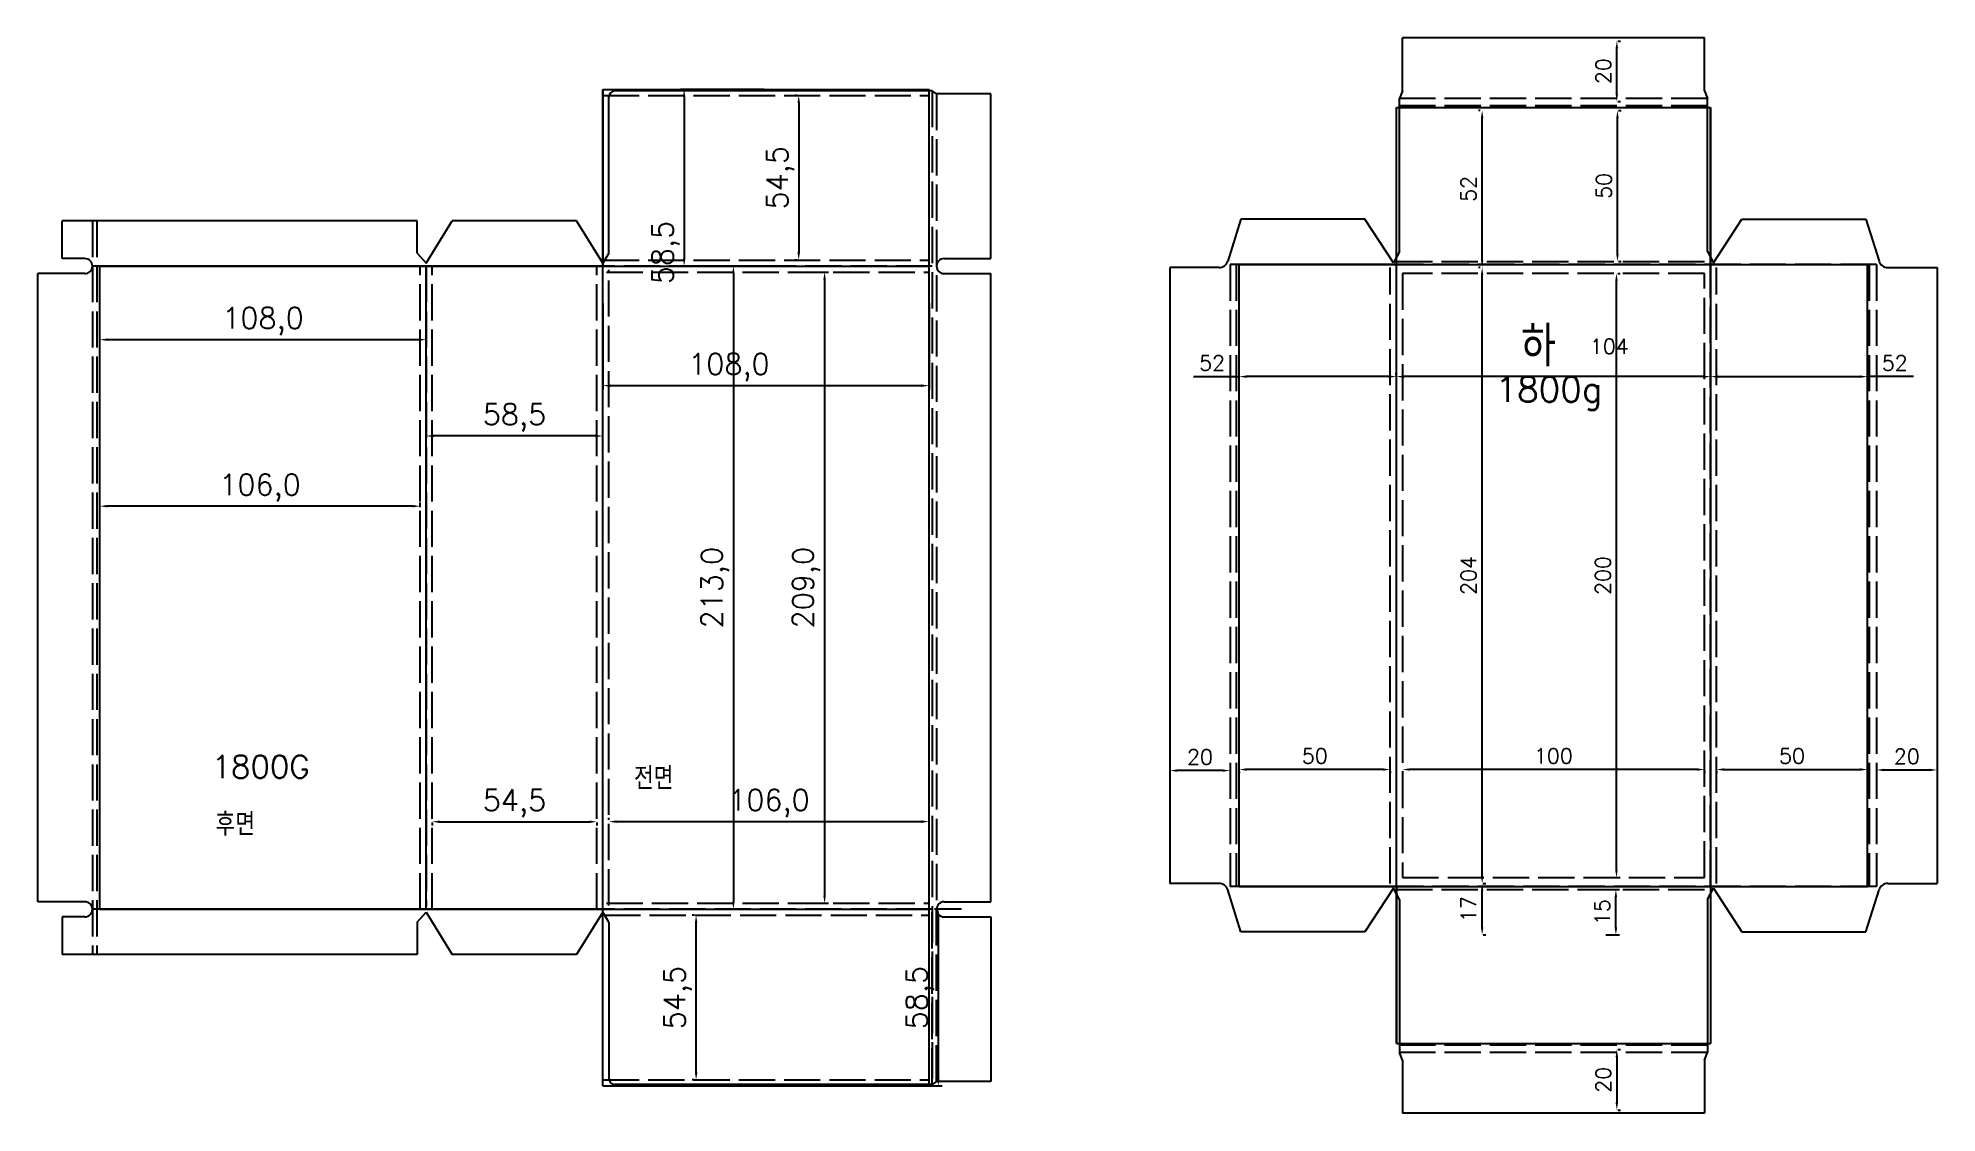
# Model space of a CAD drawing. Header units: millimetres. Extents: x 2179 to 11229, y 1198 to 3756.
# Drawn here: x 8192 to 8820, y 3400 to 3756 of the extents above; entities that cross this region are included whole.
import ezdxf

# ---------------------------------------------------------------- set-up
doc = ezdxf.new("R2010")
doc.units = ezdxf.units.MM
doc.linetypes.add('ACAD_ISO02W100', pattern=[15, 12, -3])
for name, color, linetype in [('기지', 7, 'Continuous'), ('인쇄지', 7, 'Continuous'), ('치수', 7, 'Continuous')]:
    doc.layers.add(name, color=color, linetype=linetype)
doc.styles.add('FHG', font='TXT.shx', dxfattribs={"height": 0.18, "bigfont": 'whgtxt.shx'})
doc.styles.get("Standard").update_dxf_attribs({"font": 'txt.shx', "bigfont": 'zfhg.shx'})
doc.dimstyles.new('ISO-25', dxfattribs={"dimtxt": 2.5, "dimasz": 2.5, "dimexe": 1.25, "dimexo": 0.625, "dimtad": 1, "dimtxsty": 'Standard', "dimcen": 2.5, "dimadec": 0, "dimazin": 0, "dimtfac": 1, "dimtmove": 0, "dimatfit": 3, "dimfxl": 0, "dimarcsym": 0})

msp = doc.modelspace()

# ---------------------------------------------------------------- texts
at = {"layer": '기지', "color": 1}
for s, height, p in [('하', 13.333, (8682.614, 3647.509)), ('1800G', 7.5, (8249.191, 3511.188)), ('전면 ', 7.5, (8388.992, 3507.362)), ('후면', 7.5, (8250.44, 3492.13))]:
    msp.add_text(s, height=height, dxfattribs=at).set_placement(p)
at = {"layer": '기지', "color": 1, "style": 'FHG'}
msp.add_text('1800g', height=8.3333, dxfattribs=at).set_placement((8674.227, 3635.759))

# ---------------------------------------------------------------- blocks, each defined once
blk = doc.blocks.new('*D722')
at = {"layer": 'DEFPOINTS', "color": 0}
for p in [(8212.19, 3656.34), (8320.19, 3651.68), (8212.19, 3505.43)]:
    blk.add_point(p, dxfattribs=at)
at = {"layer": '치수', "color": 0, "lineweight": -2}
for p, q in [((8212.19, 3506.06), (8212.19, 3657.59)), ((8317.69, 3656.34), (8214.69, 3656.34)), ((8320.19, 3652.31), (8320.19, 3657.59))]:
    blk.add_line(p, q, dxfattribs=at)
at = {"layer": '치수', "color": 0}
for points in [[(8214.69, 3656.76), (8214.69, 3655.93), (8212.19, 3656.34)], [(8317.69, 3656.76), (8317.69, 3655.93), (8320.19, 3656.34)]]:
    blk.add_solid(points, dxfattribs=at)
at = {"layer": '치수', "color": 0, "insert": (8266.19, 3662.43), "char_height": 7, "attachment_point": 5}
blk.add_mtext('108,0', dxfattribs=at)
blk = doc.blocks.new('*D743')
at = {"layer": 'DEFPOINTS', "color": 0}
for p in [(8212.19, 3601.2), (8212.19, 3600.23), (8318.19, 3600.23)]:
    blk.add_point(p, dxfattribs=at)
at = {"layer": '치수', "color": 0, "lineweight": -2}
for p, q in [((8212.19, 3600.85), (8212.19, 3602.45)), ((8318.19, 3600.85), (8318.19, 3602.45)), ((8315.69, 3601.2), (8214.69, 3601.2))]:
    blk.add_line(p, q, dxfattribs=at)
at = {"layer": '치수', "color": 0}
for points in [[(8214.69, 3601.62), (8214.69, 3600.79), (8212.19, 3601.2)], [(8315.69, 3601.62), (8315.69, 3600.79), (8318.19, 3601.2)]]:
    blk.add_solid(points, dxfattribs=at)
at = {"layer": '치수', "color": 0, "insert": (8265.19, 3607.29), "char_height": 7, "attachment_point": 5}
blk.add_mtext('106,0', dxfattribs=at)
blk = doc.blocks.new('*D723')
at = {"layer": 'DEFPOINTS', "color": 0}
for p in [(8498.11, 3467.72), (8379.24, 3409.22), (8489.76, 3409.22)]:
    blk.add_point(p, dxfattribs=at)
at = {"layer": '치수', "color": 0, "lineweight": -2}
for p, q in [((8497.48, 3467.72), (8488.51, 3467.72)), ((8489.76, 3465.22), (8489.76, 3411.72)), ((8379.87, 3409.22), (8491.01, 3409.22))]:
    blk.add_line(p, q, dxfattribs=at)
at = {"layer": '치수', "color": 0}
for points in [[(8489.34, 3465.22), (8490.18, 3465.22), (8489.76, 3467.72)], [(8489.34, 3411.72), (8490.18, 3411.72), (8489.76, 3409.22)]]:
    blk.add_solid(points, dxfattribs=at)
at = {"layer": '치수', "color": 0, "insert": (8483.68, 3438.47), "char_height": 7, "attachment_point": 5, "rotation": 90}
blk.add_mtext('58,5', dxfattribs=at)
blk = doc.blocks.new('*D724')
at = {"layer": 'DEFPOINTS', "color": 0}
for p in [(8409.57, 3465.72), (8409.57, 3465.72), (8409.57, 3411.22)]:
    blk.add_point(p, dxfattribs=at)
at = {"layer": '치수', "color": 0, "lineweight": -2}
for p, q in [((8408.94, 3465.72), (8408.32, 3465.72)), ((8409.57, 3413.72), (8409.57, 3463.22)), ((8408.94, 3411.22), (8408.32, 3411.22))]:
    blk.add_line(p, q, dxfattribs=at)
at = {"layer": '치수', "color": 0}
for points in [[(8409.15, 3463.22), (8409.99, 3463.22), (8409.57, 3465.72)], [(8409.15, 3413.72), (8409.99, 3413.72), (8409.57, 3411.22)]]:
    blk.add_solid(points, dxfattribs=at)
at = {"layer": '치수', "color": 0, "insert": (8403.49, 3438.47), "char_height": 7, "attachment_point": 5, "rotation": 90}
blk.add_mtext('54,5', dxfattribs=at)
blk = doc.blocks.new('*D725')
at = {"layer": 'DEFPOINTS', "color": 0}
for p in [(8714.07, 3421.25), (8714.07, 3401.25), (8714.4, 3401.25)]:
    blk.add_point(p, dxfattribs=at)
at = {"layer": '치수', "color": 0, "lineweight": -2}
for p, q in [((8714.7, 3421.25), (8715.65, 3421.25)), ((8714.4, 3418.75), (8714.4, 3403.75)), ((8714.7, 3401.25), (8715.65, 3401.25))]:
    blk.add_line(p, q, dxfattribs=at)
at = {"layer": '치수', "color": 0}
for points in [[(8713.98, 3418.75), (8714.81, 3418.75), (8714.4, 3421.25)], [(8713.98, 3403.75), (8714.81, 3403.75), (8714.4, 3401.25)]]:
    blk.add_solid(points, dxfattribs=at)
at = {"layer": '치수', "color": 0, "insert": (8709.9, 3411.25), "char_height": 5, "attachment_point": 5, "rotation": 90}
blk.add_mtext('20', dxfattribs=at)
blk = doc.blocks.new('*D726')
at = {"layer": 'DEFPOINTS', "color": 0}
for p in [(8589.39, 3644.11), (8589.39, 3644.11), (8641.39, 3644.11)]:
    blk.add_point(p, dxfattribs=at)
at = {"layer": '치수', "color": 0, "lineweight": -2}
for p, q in [((8574.23, 3644.11), (8589.39, 3644.11)), ((8589.39, 3644.74), (8589.39, 3645.36)), ((8638.89, 3644.11), (8591.89, 3644.11)), ((8641.39, 3644.74), (8641.39, 3645.36))]:
    blk.add_line(p, q, dxfattribs=at)
at = {"layer": '치수', "color": 0}
for points in [[(8591.89, 3644.53), (8591.89, 3643.69), (8589.39, 3644.11)], [(8638.89, 3644.53), (8638.89, 3643.69), (8641.39, 3644.11)]]:
    blk.add_solid(points, dxfattribs=at)
at = {"layer": '치수', "color": 0, "insert": (8580.39, 3648.61), "char_height": 5, "attachment_point": 5}
blk.add_mtext('52', dxfattribs=at)
blk = doc.blocks.new('*D727')
at = {"layer": 'DEFPOINTS', "color": 0}
for p in [(8566.39, 3513.75), (8566.39, 3513.65), (8586.39, 3513.75)]:
    blk.add_point(p, dxfattribs=at)
at = {"layer": '치수', "color": 0, "lineweight": -2}
for p, q in [((8566.39, 3513.13), (8566.39, 3512.4)), ((8583.89, 3513.65), (8568.89, 3513.65)), ((8586.39, 3513.13), (8586.39, 3512.4))]:
    blk.add_line(p, q, dxfattribs=at)
at = {"layer": '치수', "color": 0}
for points in [[(8568.89, 3514.06), (8568.89, 3513.23), (8566.39, 3513.65)], [(8583.89, 3514.06), (8583.89, 3513.23), (8586.39, 3513.65)]]:
    blk.add_solid(points, dxfattribs=at)
at = {"layer": '치수', "color": 0, "insert": (8576.39, 3518.15), "char_height": 5, "attachment_point": 5}
blk.add_mtext('20', dxfattribs=at)
blk = doc.blocks.new('*D744')
at = {"layer": 'DEFPOINTS', "color": 0}
for p in [(8425.63, 3680.72), (8421.93, 3467.72), (8425.63, 3467.72)]:
    blk.add_point(p, dxfattribs=at)
at = {"layer": '치수', "color": 0, "lineweight": -2}
for p, q in [((8425, 3680.72), (8420.68, 3680.72)), ((8421.93, 3678.22), (8421.93, 3470.22)), ((8425, 3467.72), (8420.68, 3467.72))]:
    blk.add_line(p, q, dxfattribs=at)
at = {"layer": '치수', "color": 0}
for points in [[(8421.51, 3678.22), (8422.34, 3678.22), (8421.93, 3680.72)], [(8421.51, 3470.22), (8422.34, 3470.22), (8421.93, 3467.72)]]:
    blk.add_solid(points, dxfattribs=at)
at = {"layer": '치수', "color": 0, "insert": (8415.84, 3574.22), "char_height": 7, "attachment_point": 5, "rotation": 90}
blk.add_mtext('213,0', dxfattribs=at)
blk = doc.blocks.new('*D745')
at = {"layer": 'DEFPOINTS', "color": 0}
for p in [(8442.57, 3678.72), (8447.1, 3469.72), (8452.1, 3469.72)]:
    blk.add_point(p, dxfattribs=at)
at = {"layer": '치수', "color": 0, "lineweight": -2}
for p, q in [((8443.2, 3678.72), (8453.35, 3678.72)), ((8452.1, 3676.22), (8452.1, 3472.22)), ((8447.73, 3469.72), (8453.35, 3469.72))]:
    blk.add_line(p, q, dxfattribs=at)
at = {"layer": '치수', "color": 0}
for points in [[(8451.69, 3676.22), (8452.52, 3676.22), (8452.1, 3678.72)], [(8451.69, 3472.22), (8452.52, 3472.22), (8452.1, 3469.72)]]:
    blk.add_solid(points, dxfattribs=at)
at = {"layer": '치수', "color": 0, "insert": (8446.02, 3574.22), "char_height": 7, "attachment_point": 5, "rotation": 90}
blk.add_mtext('209,0', dxfattribs=at)
blk = doc.blocks.new('*D746')
at = {"layer": 'DEFPOINTS', "color": 0}
for p in [(8378.69, 3669.03), (8486.69, 3669.03), (8378.69, 3641.11)]:
    blk.add_point(p, dxfattribs=at)
at = {"layer": '치수', "color": 0, "lineweight": -2}
for p, q in [((8378.69, 3668.4), (8378.69, 3639.86)), ((8486.69, 3668.4), (8486.69, 3639.86)), ((8484.19, 3641.11), (8381.19, 3641.11))]:
    blk.add_line(p, q, dxfattribs=at)
at = {"layer": '치수', "color": 0}
for points in [[(8381.19, 3641.53), (8381.19, 3640.7), (8378.69, 3641.11)], [(8484.19, 3641.53), (8484.19, 3640.7), (8486.69, 3641.11)]]:
    blk.add_solid(points, dxfattribs=at)
at = {"layer": '치수', "color": 0, "insert": (8420.44, 3647.2), "char_height": 7, "attachment_point": 5}
blk.add_mtext('108,0', dxfattribs=at)
blk = doc.blocks.new('*D728')
at = {"layer": 'DEFPOINTS', "color": 0}
for p in [(8380.69, 3496.71), (8486.69, 3496.75), (8486.69, 3496.71)]:
    blk.add_point(p, dxfattribs=at)
at = {"layer": '치수', "color": 0, "lineweight": -2}
for p, q in [((8380.69, 3497.33), (8380.69, 3498)), ((8383.19, 3496.75), (8484.19, 3496.75)), ((8486.69, 3497.33), (8486.69, 3498))]:
    blk.add_line(p, q, dxfattribs=at)
at = {"layer": '치수', "color": 0}
for points in [[(8383.19, 3497.17), (8383.19, 3496.33), (8380.69, 3496.75)], [(8484.19, 3497.17), (8484.19, 3496.33), (8486.69, 3496.75)]]:
    blk.add_solid(points, dxfattribs=at)
at = {"layer": '치수', "color": 0, "insert": (8433.69, 3502.83), "char_height": 7, "attachment_point": 5}
blk.add_mtext('106,0', dxfattribs=at)
blk = doc.blocks.new('*D729')
at = {"layer": 'DEFPOINTS', "color": 0}
for p in [(8322.19, 3497.03), (8376.69, 3497.03), (8376.69, 3496.71)]:
    blk.add_point(p, dxfattribs=at)
at = {"layer": '치수', "color": 0, "lineweight": -2}
for p, q in [((8322.19, 3496.41), (8322.19, 3495.46)), ((8324.69, 3496.71), (8374.19, 3496.71)), ((8376.69, 3496.41), (8376.69, 3495.46))]:
    blk.add_line(p, q, dxfattribs=at)
at = {"layer": '치수', "color": 0}
for points in [[(8324.69, 3497.12), (8324.69, 3496.29), (8322.19, 3496.71)], [(8374.19, 3497.12), (8374.19, 3496.29), (8376.69, 3496.71)]]:
    blk.add_solid(points, dxfattribs=at)
at = {"layer": '치수', "color": 0, "insert": (8349.44, 3502.79), "char_height": 7, "attachment_point": 5}
blk.add_mtext('54,5', dxfattribs=at)
blk = doc.blocks.new('*D747')
at = {"layer": 'DEFPOINTS', "color": 0}
for p in [(8320.19, 3624.46), (8320.19, 3616), (8378.69, 3616)]:
    blk.add_point(p, dxfattribs=at)
at = {"layer": '치수', "color": 0, "lineweight": -2}
for p, q in [((8320.19, 3616.63), (8320.19, 3625.71)), ((8376.19, 3624.46), (8322.69, 3624.46)), ((8378.69, 3616.63), (8378.69, 3625.71))]:
    blk.add_line(p, q, dxfattribs=at)
at = {"layer": '치수', "color": 0}
for points in [[(8322.69, 3624.88), (8322.69, 3624.04), (8320.19, 3624.46)], [(8376.19, 3624.88), (8376.19, 3624.04), (8378.69, 3624.46)]]:
    blk.add_solid(points, dxfattribs=at)
at = {"layer": '치수', "color": 0, "insert": (8349.44, 3630.54), "char_height": 7, "attachment_point": 5}
blk.add_mtext('58,5', dxfattribs=at)
blk = doc.blocks.new('*D748')
at = {"layer": 'DEFPOINTS', "color": 0}
for p in [(8443.55, 3737.22), (8443.55, 3682.72), (8443.55, 3682.72)]:
    blk.add_point(p, dxfattribs=at)
at = {"layer": '치수', "color": 0, "lineweight": -2}
for p, q in [((8442.92, 3737.22), (8442.3, 3737.22)), ((8443.55, 3734.72), (8443.55, 3685.22)), ((8442.92, 3682.72), (8442.3, 3682.72))]:
    blk.add_line(p, q, dxfattribs=at)
at = {"layer": '치수', "color": 0}
for points in [[(8443.13, 3734.72), (8443.97, 3734.72), (8443.55, 3737.22)], [(8443.13, 3685.22), (8443.97, 3685.22), (8443.55, 3682.72)]]:
    blk.add_solid(points, dxfattribs=at)
at = {"layer": '치수', "color": 0, "insert": (8437.47, 3709.97), "char_height": 7, "attachment_point": 5, "rotation": 90}
blk.add_mtext('54,5', dxfattribs=at)
blk = doc.blocks.new('*D749')
at = {"layer": 'DEFPOINTS', "color": 0}
for p in [(8432.69, 3739.22), (8405.61, 3680.72), (8432.69, 3680.72)]:
    blk.add_point(p, dxfattribs=at)
at = {"layer": '치수', "color": 0, "lineweight": -2}
for p, q in [((8432.07, 3739.22), (8404.36, 3739.22)), ((8405.61, 3736.72), (8405.61, 3683.22)), ((8432.07, 3680.72), (8404.36, 3680.72))]:
    blk.add_line(p, q, dxfattribs=at)
at = {"layer": '치수', "color": 0}
for points in [[(8405.19, 3736.72), (8406.03, 3736.72), (8405.61, 3739.22)], [(8405.19, 3683.22), (8406.03, 3683.22), (8405.61, 3680.72)]]:
    blk.add_solid(points, dxfattribs=at)
at = {"layer": '치수', "color": 0, "insert": (8399.53, 3685.22), "char_height": 7, "attachment_point": 5, "rotation": 90}
blk.add_mtext('58,5', dxfattribs=at)
blk = doc.blocks.new('*D730')
at = {"layer": 'DEFPOINTS', "color": 0}
for p in [(8641.39, 3644.11), (8641.39, 3644.11), (8745.39, 3644.62)]:
    blk.add_point(p, dxfattribs=at)
at = {"layer": '치수', "color": 0, "lineweight": -2}
for p, q in [((8641.39, 3644.74), (8641.39, 3645.36)), ((8742.89, 3644.11), (8643.89, 3644.11)), ((8745.39, 3644), (8745.39, 3642.86))]:
    blk.add_line(p, q, dxfattribs=at)
at = {"layer": '치수', "color": 0}
for points in [[(8643.89, 3644.53), (8643.89, 3643.69), (8641.39, 3644.11)], [(8742.89, 3644.53), (8742.89, 3643.69), (8745.39, 3644.11)]]:
    blk.add_solid(points, dxfattribs=at)
at = {"layer": '치수', "color": 0, "insert": (8711.89, 3654.11), "char_height": 5, "attachment_point": 5}
blk.add_mtext('104', dxfattribs=at)
blk = doc.blocks.new('*D731')
at = {"layer": 'DEFPOINTS', "color": 0}
for p in [(8714.08, 3678.25), (8714.27, 3678.25), (8714.08, 3478.25)]:
    blk.add_point(p, dxfattribs=at)
at = {"layer": '치수', "color": 0, "lineweight": -2}
for p, q in [((8714.71, 3678.25), (8715.52, 3678.25)), ((8714.27, 3480.75), (8714.27, 3675.75)), ((8714.71, 3478.25), (8715.52, 3478.25))]:
    blk.add_line(p, q, dxfattribs=at)
at = {"layer": '치수', "color": 0}
for points in [[(8713.85, 3675.75), (8714.69, 3675.75), (8714.27, 3678.25)], [(8713.85, 3480.75), (8714.69, 3480.75), (8714.27, 3478.25)]]:
    blk.add_solid(points, dxfattribs=at)
at = {"layer": '치수', "color": 0, "insert": (8709.77, 3578.25), "char_height": 5, "attachment_point": 5, "rotation": 90}
blk.add_mtext('200', dxfattribs=at)
blk = doc.blocks.new('*D732')
at = {"layer": 'DEFPOINTS', "color": 0}
for p in [(8669.8, 3680.25), (8669.8, 3680.25), (8669.5, 3476.25)]:
    blk.add_point(p, dxfattribs=at)
at = {"layer": '치수', "color": 0, "lineweight": -2}
for p, q in [((8669.17, 3680.25), (8668.55, 3680.25)), ((8669.8, 3478.75), (8669.8, 3677.75)), ((8670.13, 3476.25), (8671.05, 3476.25))]:
    blk.add_line(p, q, dxfattribs=at)
at = {"layer": '치수', "color": 0}
for points in [[(8669.38, 3677.75), (8670.21, 3677.75), (8669.8, 3680.25)], [(8669.38, 3478.75), (8670.21, 3478.75), (8669.8, 3476.25)]]:
    blk.add_solid(points, dxfattribs=at)
at = {"layer": '치수', "color": 0, "insert": (8665.3, 3578.25), "char_height": 5, "attachment_point": 5, "rotation": 90}
blk.add_mtext('204', dxfattribs=at)
blk = doc.blocks.new('*D733')
at = {"layer": 'DEFPOINTS', "color": 0}
for p in [(8643.39, 3514.11), (8643.39, 3514), (8743.39, 3514.11)]:
    blk.add_point(p, dxfattribs=at)
at = {"layer": '치수', "color": 0, "lineweight": -2}
for p, q in [((8643.39, 3513.48), (8643.39, 3512.75)), ((8740.89, 3514), (8645.89, 3514)), ((8743.39, 3513.48), (8743.39, 3512.75))]:
    blk.add_line(p, q, dxfattribs=at)
at = {"layer": '치수', "color": 0}
for points in [[(8645.89, 3514.42), (8645.89, 3513.59), (8643.39, 3514)], [(8740.89, 3514.42), (8740.89, 3513.59), (8743.39, 3514)]]:
    blk.add_solid(points, dxfattribs=at)
at = {"layer": '치수', "color": 0, "insert": (8693.39, 3518.5), "char_height": 5, "attachment_point": 5}
blk.add_mtext('100', dxfattribs=at)
blk = doc.blocks.new('*D734')
at = {"layer": 'DEFPOINTS', "color": 0}
for p in [(8589.39, 3514), (8589.39, 3514), (8639.39, 3514.08)]:
    blk.add_point(p, dxfattribs=at)
at = {"layer": '치수', "color": 0, "lineweight": -2}
for p, q in [((8589.39, 3513.38), (8589.39, 3512.75)), ((8636.89, 3514), (8591.89, 3514)), ((8639.39, 3513.45), (8639.39, 3512.75))]:
    blk.add_line(p, q, dxfattribs=at)
at = {"layer": '치수', "color": 0}
for points in [[(8591.89, 3514.42), (8591.89, 3513.59), (8589.39, 3514)], [(8636.89, 3514.42), (8636.89, 3513.59), (8639.39, 3514)]]:
    blk.add_solid(points, dxfattribs=at)
at = {"layer": '치수', "color": 0, "insert": (8614.39, 3518.5), "char_height": 5, "attachment_point": 5}
blk.add_mtext('50', dxfattribs=at)
blk = doc.blocks.new('*D735')
at = {"layer": 'DEFPOINTS', "color": 0}
for p in [(8669.5, 3476.25), (8669.8, 3476.25), (8669.5, 3459.25)]:
    blk.add_point(p, dxfattribs=at)
at = {"layer": '치수', "color": 0, "lineweight": -2}
for p, q in [((8669.8, 3461.75), (8669.8, 3473.75)), ((8670.13, 3476.25), (8671.05, 3476.25)), ((8670.13, 3459.25), (8671.05, 3459.25))]:
    blk.add_line(p, q, dxfattribs=at)
at = {"layer": '치수', "color": 0}
for points in [[(8669.38, 3473.75), (8670.21, 3473.75), (8669.8, 3476.25)], [(8669.38, 3461.75), (8670.21, 3461.75), (8669.8, 3459.25)]]:
    blk.add_solid(points, dxfattribs=at)
at = {"layer": '치수', "color": 0, "insert": (8665.3, 3467.75), "char_height": 5, "attachment_point": 5, "rotation": 90}
blk.add_mtext('17', dxfattribs=at)
blk = doc.blocks.new('*D736')
at = {"layer": 'DEFPOINTS', "color": 0}
for p in [(8710.16, 3474.25), (8714.08, 3474.25), (8710.16, 3459.25)]:
    blk.add_point(p, dxfattribs=at)
at = {"layer": '치수', "color": 0, "lineweight": -2}
for p, q in [((8710.79, 3474.25), (8715.33, 3474.25)), ((8714.08, 3461.75), (8714.08, 3471.75)), ((8710.79, 3459.25), (8715.33, 3459.25))]:
    blk.add_line(p, q, dxfattribs=at)
at = {"layer": '치수', "color": 0}
for points in [[(8713.66, 3471.75), (8714.5, 3471.75), (8714.08, 3474.25)], [(8713.66, 3461.75), (8714.5, 3461.75), (8714.08, 3459.25)]]:
    blk.add_solid(points, dxfattribs=at)
at = {"layer": '치수', "color": 0, "insert": (8709.58, 3466.75), "char_height": 5, "attachment_point": 5, "rotation": 90}
blk.add_mtext('15', dxfattribs=at)
blk = doc.blocks.new('*D737')
at = {"layer": 'DEFPOINTS', "color": 0}
for p in [(8747.39, 3514.08), (8797.39, 3514), (8797.39, 3514)]:
    blk.add_point(p, dxfattribs=at)
at = {"layer": '치수', "color": 0, "lineweight": -2}
for p, q in [((8747.39, 3513.45), (8747.39, 3512.75)), ((8749.89, 3514), (8794.89, 3514)), ((8797.39, 3513.38), (8797.39, 3512.75))]:
    blk.add_line(p, q, dxfattribs=at)
at = {"layer": '치수', "color": 0}
for points in [[(8749.89, 3514.42), (8749.89, 3513.59), (8747.39, 3514)], [(8794.89, 3514.42), (8794.89, 3513.59), (8797.39, 3514)]]:
    blk.add_solid(points, dxfattribs=at)
at = {"layer": '치수', "color": 0, "insert": (8772.39, 3518.5), "char_height": 5, "attachment_point": 5}
blk.add_mtext('50', dxfattribs=at)
blk = doc.blocks.new('*D738')
at = {"layer": 'DEFPOINTS', "color": 0}
for p in [(8800.39, 3513.97), (8820.39, 3513.97), (8820.39, 3513.86)]:
    blk.add_point(p, dxfattribs=at)
at = {"layer": '치수', "color": 0, "lineweight": -2}
for p, q in [((8800.39, 3513.34), (8800.39, 3512.61)), ((8802.89, 3513.86), (8817.89, 3513.86)), ((8820.39, 3513.34), (8820.39, 3512.61))]:
    blk.add_line(p, q, dxfattribs=at)
at = {"layer": '치수', "color": 0}
for points in [[(8802.89, 3514.28), (8802.89, 3513.44), (8800.39, 3513.86)], [(8817.89, 3514.28), (8817.89, 3513.44), (8820.39, 3513.86)]]:
    blk.add_solid(points, dxfattribs=at)
at = {"layer": '치수', "color": 0, "insert": (8810.39, 3518.36), "char_height": 5, "attachment_point": 5}
blk.add_mtext('20', dxfattribs=at)
blk = doc.blocks.new('*D739')
at = {"layer": 'DEFPOINTS', "color": 0}
for p in [(8745.39, 3644.11), (8797.39, 3644.11), (8797.39, 3644.11)]:
    blk.add_point(p, dxfattribs=at)
at = {"layer": '치수', "color": 0, "lineweight": -2}
for p, q in [((8745.39, 3644.74), (8745.39, 3645.36)), ((8747.89, 3644.11), (8794.89, 3644.11)), ((8797.39, 3644.74), (8797.39, 3645.36)), ((8812.56, 3644.11), (8797.39, 3644.11))]:
    blk.add_line(p, q, dxfattribs=at)
at = {"layer": '치수', "color": 0}
for points in [[(8747.89, 3644.53), (8747.89, 3643.69), (8745.39, 3644.11)], [(8794.89, 3644.53), (8794.89, 3643.69), (8797.39, 3644.11)]]:
    blk.add_solid(points, dxfattribs=at)
at = {"layer": '치수', "color": 0, "insert": (8806.39, 3648.61), "char_height": 5, "attachment_point": 5}
blk.add_mtext('52', dxfattribs=at)
blk = doc.blocks.new('*D740')
at = {"layer": 'DEFPOINTS', "color": 0}
for p in [(8714.07, 3755.25), (8714.4, 3755.25), (8714.07, 3735.25)]:
    blk.add_point(p, dxfattribs=at)
at = {"layer": '치수', "color": 0, "lineweight": -2}
for p, q in [((8714.7, 3755.25), (8715.65, 3755.25)), ((8714.4, 3737.75), (8714.4, 3752.75)), ((8714.7, 3735.25), (8715.65, 3735.25))]:
    blk.add_line(p, q, dxfattribs=at)
at = {"layer": '치수', "color": 0}
for points in [[(8713.98, 3752.75), (8714.81, 3752.75), (8714.4, 3755.25)], [(8713.98, 3737.75), (8714.81, 3737.75), (8714.4, 3735.25)]]:
    blk.add_solid(points, dxfattribs=at)
at = {"layer": '치수', "color": 0, "insert": (8709.9, 3745.25), "char_height": 5, "attachment_point": 5, "rotation": 90}
blk.add_mtext('20', dxfattribs=at)
blk = doc.blocks.new('*D741')
at = {"layer": 'DEFPOINTS', "color": 0}
for p in [(8714.27, 3732.25), (8714.6, 3732.25), (8714.27, 3682.25)]:
    blk.add_point(p, dxfattribs=at)
at = {"layer": '치수', "color": 0, "lineweight": -2}
for p, q in [((8714.6, 3684.75), (8714.6, 3729.75)), ((8714.89, 3732.25), (8715.85, 3732.25)), ((8714.89, 3682.25), (8715.85, 3682.25))]:
    blk.add_line(p, q, dxfattribs=at)
at = {"layer": '치수', "color": 0}
for points in [[(8714.19, 3729.75), (8715.02, 3729.75), (8714.6, 3732.25)], [(8714.19, 3684.75), (8715.02, 3684.75), (8714.6, 3682.25)]]:
    blk.add_solid(points, dxfattribs=at)
at = {"layer": '치수', "color": 0, "insert": (8710.1, 3707.25), "char_height": 5, "attachment_point": 5, "rotation": 90}
blk.add_mtext('50', dxfattribs=at)
blk = doc.blocks.new('*D742')
at = {"layer": 'DEFPOINTS', "color": 0}
for p in [(8669.8, 3732.25), (8669.8, 3732.25), (8669.8, 3680.25)]:
    blk.add_point(p, dxfattribs=at)
at = {"layer": '치수', "color": 0, "lineweight": -2}
for p, q in [((8669.17, 3732.25), (8668.55, 3732.25)), ((8669.8, 3682.75), (8669.8, 3729.75)), ((8669.17, 3680.25), (8668.55, 3680.25))]:
    blk.add_line(p, q, dxfattribs=at)
at = {"layer": '치수', "color": 0}
for points in [[(8669.38, 3729.75), (8670.21, 3729.75), (8669.8, 3732.25)], [(8669.38, 3682.75), (8670.21, 3682.75), (8669.8, 3680.25)]]:
    blk.add_solid(points, dxfattribs=at)
at = {"layer": '치수', "color": 0, "insert": (8665.3, 3706.25), "char_height": 5, "attachment_point": 5, "rotation": 90}
blk.add_mtext('52', dxfattribs=at)

# ---------------------------------------------------------------- dimensions: what is measured, and where the dimension line sits
at = {"layer": '치수', "color": 1}
for base, p1, p2, angle, override, picture, middle in [((8714.396, 3755.254), (8714.072, 3735.254), (8714.072, 3755.254), 270, {"dimtxt": 5, "dimgap": 2}, '*D740', (8709.896, 3745.254)), ((8443.55, 3682.72), (8443.55, 3737.22), (8443.55, 3682.72), 90, {"dimtxt": 7, "dimgap": 2, "dimdec": 1, "dimzin": 0, "dimtdec": 1}, '*D748', (8437.466, 3709.97)), ((8714.604, 3732.254), (8714.269, 3682.254), (8714.269, 3732.254), 90, {"dimtxt": 5, "dimgap": 2}, '*D741', (8710.104, 3707.254)), ((8452.103, 3469.72), (8442.574, 3678.72), (8447.103, 3469.72), 90, {"dimtxt": 7, "dimgap": 2, "dimdec": 1, "dimzin": 0, "dimtdec": 1}, '*D745', (8446.019, 3574.22)), ((8714.269, 3678.254), (8714.081, 3478.254), (8714.081, 3678.254), 90, {"dimtxt": 5, "dimgap": 2}, '*D731', (8709.769, 3578.254)), ((8797.394, 3514.003), (8747.394, 3514.078), (8797.394, 3514.003), 180, {"dimtxt": 5, "dimgap": 2}, '*D737', (8772.394, 3518.503)), ((8820.394, 3513.86), (8800.394, 3513.965), (8820.394, 3513.965), 180, {"dimtxt": 5, "dimgap": 2}, '*D738', (8810.394, 3518.36)), ((8714.081, 3474.254), (8710.16, 3459.254), (8710.16, 3474.254), 90, {"dimtxt": 5, "dimgap": 2}, '*D736', (8709.581, 3466.754)), ((8409.57, 3465.72), (8409.57, 3411.22), (8409.57, 3465.72), 270, {"dimtxt": 7, "dimgap": 2, "dimdec": 1, "dimzin": 0, "dimtdec": 1}, '*D724', (8403.487, 3438.47)), ((8714.396, 3401.254), (8714.072, 3421.254), (8714.072, 3401.254), 90, {"dimtxt": 5, "dimgap": 2}, '*D725', (8709.896, 3411.254))]:
    dim = msp.add_linear_dim(base=base, p1=p1, p2=p2, angle=angle, dimstyle='ISO-25', override=override, dxfattribs=at)
    dim.commit()
    dim.dimension.update_dxf_attribs({"geometry": picture, "text_midpoint": middle})
at = {"layer": '치수', "color": 3}
for base, p1, p2, angle, override, picture, middle in [((8405.61, 3680.72), (8432.693, 3739.22), (8432.693, 3680.72), 90, {"dimtxt": 7, "dimgap": 2, "dimdec": 1, "dimzin": 0, "dimtdec": 1}, '*D749', (8405.61, 3685.22)), ((8797.394, 3644.111), (8745.394, 3644.111), (8797.394, 3644.111), 180, {"dimtxt": 5, "dimgap": 2, "dimtmove": 1}, '*D739', (8806.394, 3649.611))]:
    dim = msp.add_linear_dim(base=base, p1=p1, p2=p2, angle=angle, dimstyle='ISO-25', override=override, dxfattribs=at)
    dim.commit()
    dim.dimension.update_dxf_attribs({"geometry": picture, "text_midpoint": middle, "dimtype": 160})
for base, p1, p2, override, picture, middle in [((8669.796, 3732.254), (8669.796, 3680.254), (8669.796, 3732.254), {"dimtxt": 5, "dimgap": 2, "dimtmove": 1}, '*D742', (8665.296, 3706.254)), ((8421.927, 3467.72), (8425.629, 3680.72), (8425.629, 3467.72), {"dimtxt": 7, "dimgap": 2, "dimdec": 1, "dimzin": 0, "dimtdec": 1}, '*D744', (8415.844, 3574.22)), ((8669.796, 3680.254), (8669.501, 3476.254), (8669.796, 3680.254), {"dimtxt": 5, "dimgap": 2, "dimtmove": 1}, '*D732', (8665.296, 3578.254)), ((8669.796, 3476.254), (8669.501, 3459.254), (8669.501, 3476.254), {"dimtxt": 5, "dimgap": 2}, '*D735', (8665.296, 3467.754)), ((8489.761, 3409.22), (8498.108, 3467.72), (8379.243, 3409.22), {"dimtxt": 7, "dimgap": 2, "dimdec": 1, "dimzin": 0, "dimtdec": 1}, '*D723', (8483.678, 3438.47))]:
    dim = msp.add_linear_dim(base=base, p1=p1, p2=p2, angle=90, dimstyle='ISO-25', override=override, dxfattribs=at)
    dim.commit()
    dim.dimension.update_dxf_attribs({"geometry": picture, "text_midpoint": middle})
for base, p1, p2, picture, middle in [((8212.193, 3656.343), (8320.193, 3651.682), (8212.193, 3505.435), '*D722', (8266.193, 3662.426)), ((8320.193, 3624.461), (8378.693, 3616.004), (8320.193, 3616.004), '*D747', (8349.443, 3630.544))]:
    dim = msp.add_linear_dim(base=base, p1=p1, p2=p2, dimstyle='ISO-25', override={"dimtxt": 7, "dimgap": 2, "dimdec": 1, "dimzin": 0, "dimtdec": 1}, dxfattribs=at)
    dim.commit()
    dim.dimension.update_dxf_attribs({"geometry": picture, "text_midpoint": middle})
for base, p1, p2, override, picture, middle in [((8378.693, 3641.112), (8486.693, 3669.028), (8378.693, 3669.028), {"dimtxt": 7, "dimgap": 2, "dimdec": 1, "dimzin": 0, "dimtdec": 1}, '*D746', (8420.443, 3641.112)), ((8641.394, 3644.111), (8745.394, 3644.624), (8641.394, 3644.111), {"dimtxt": 5, "dimgap": 2, "dimtmove": 1}, '*D730', (8711.894, 3649.611)), ((8589.394, 3644.111), (8641.394, 3644.111), (8589.394, 3644.111), {"dimtxt": 5, "dimgap": 2, "dimtmove": 1}, '*D726', (8580.394, 3649.611))]:
    dim = msp.add_linear_dim(base=base, p1=p1, p2=p2, dimstyle='ISO-25', override=override, dxfattribs=at)
    dim.commit()
    dim.dimension.update_dxf_attribs({"geometry": picture, "text_midpoint": middle, "dimtype": 160})
at = {"layer": '치수', "color": 1}
for base, p1, p2, override, picture, middle in [((8212.193, 3601.204), (8318.193, 3600.228), (8212.193, 3600.228), {"dimtxt": 7, "dimgap": 2, "dimdec": 1, "dimzin": 0, "dimtdec": 1}, '*D743', (8265.193, 3607.287)), ((8566.394, 3513.646), (8586.394, 3513.751), (8566.394, 3513.751), {"dimtxt": 5, "dimgap": 2}, '*D727', (8576.394, 3518.146)), ((8589.394, 3514.003), (8639.394, 3514.078), (8589.394, 3514.003), {"dimtxt": 5, "dimgap": 2}, '*D734', (8614.394, 3518.503)), ((8643.394, 3514.003), (8743.394, 3514.106), (8643.394, 3514.106), {"dimtxt": 5, "dimgap": 2}, '*D733', (8693.394, 3518.503)), ((8376.693, 3496.708), (8322.193, 3497.032), (8376.693, 3497.032), {"dimtxt": 7, "dimgap": 2, "dimdec": 1, "dimzin": 0, "dimtdec": 1}, '*D729', (8349.443, 3502.791)), ((8486.693, 3496.751), (8380.693, 3496.708), (8486.693, 3496.708), {"dimtxt": 7, "dimgap": 2, "dimdec": 1, "dimzin": 0, "dimtdec": 1}, '*D728', (8433.693, 3502.835))]:
    dim = msp.add_linear_dim(base=base, p1=p1, p2=p2, dimstyle='ISO-25', override=override, dxfattribs=at)
    dim.commit()
    dim.dimension.update_dxf_attribs({"geometry": picture, "text_midpoint": middle})

# ---------------------------------------------------------------- linework, layer by layer
at = {"layer": '기지', "color": 3}
for p, q in [((8378.693, 3409.22), (8378.693, 3739.22)), ((8378.693, 3739.22), (8486.693, 3739.22)), ((8641.394, 3423.254), (8641.394, 3733.254)), ((8745.394, 3733.254), (8745.394, 3423.254)), ((8212.193, 3680.72), (8486.693, 3680.72)), ((8320.193, 3467.72), (8320.193, 3680.72)), ((8589.394, 3681.254), (8797.394, 3681.254)), ((8589.394, 3475.254), (8797.394, 3475.254)), ((8212.193, 3467.72), (8486.693, 3467.72)), ((8378.693, 3409.22), (8486.693, 3409.22))]:
    msp.add_line(p, q, dxfattribs=at)
at = {"layer": '기지'}
for p, q in [((8378.693, 3739.22), (8486.693, 3739.22)), ((8378.693, 3739.22), (8378.693, 3680.72)), ((8486.693, 3409.22), (8486.693, 3739.22)), ((8641.394, 3733.254), (8745.394, 3733.254)), ((8641.394, 3681.254), (8641.394, 3733.254)), ((8745.394, 3681.254), (8745.394, 3733.254)), ((8378.693, 3680.72), (8212.193, 3680.72)), ((8212.193, 3467.72), (8212.193, 3680.72)), ((8589.394, 3475.254), (8589.394, 3681.254)), ((8641.394, 3681.254), (8589.394, 3681.254)), ((8745.394, 3681.254), (8797.394, 3681.254)), ((8797.394, 3475.254), (8797.394, 3681.254)), ((8641.394, 3475.254), (8589.394, 3475.254)), ((8641.394, 3475.254), (8641.394, 3423.254)), ((8745.394, 3475.254), (8745.394, 3423.254)), ((8745.394, 3475.254), (8797.394, 3475.254)), ((8378.693, 3467.72), (8212.193, 3467.72)), ((8378.693, 3409.22), (8378.693, 3467.72)), ((8641.394, 3423.254), (8745.394, 3423.254)), ((8378.693, 3409.22), (8486.693, 3409.22))]:
    msp.add_line(p, q, dxfattribs=at)
at = {"layer": '인쇄지', "color": 6}
for p, q in [((8743.394, 3756.254), (8643.394, 3756.254)), ((8643.394, 3738.754), (8643.394, 3756.254)), ((8743.394, 3738.754), (8743.394, 3756.254)), ((8380.693, 3685.028), (8380.693, 3736.72)), ((8487.693, 3738.72), (8382.693, 3738.72)), ((8489.193, 3737.72), (8487.693, 3738.72)), ((8507.193, 3737.72), (8489.193, 3737.72)), ((8507.193, 3683.22), (8507.193, 3737.72)), ((8643.394, 3738.754), (8642.394, 3736.254)), ((8642.394, 3685.532), (8642.394, 3736.254)), ((8743.394, 3738.754), (8744.394, 3736.254)), ((8744.394, 3685.532), (8744.394, 3736.254)), ((8317.193, 3695.72), (8199.693, 3695.72)), ((8199.693, 3683.22), (8199.693, 3695.72)), ((8317.193, 3685.028), (8317.193, 3695.72)), ((8320.193, 3681.72), (8328.857, 3695.72)), ((8370.029, 3695.72), (8328.857, 3695.72)), ((8378.693, 3681.72), (8370.029, 3695.72)), ((8589.962, 3696.254), (8585.566, 3682.35)), ((8631.008, 3696.254), (8589.962, 3696.254)), ((8640.444, 3681.754), (8631.008, 3696.254)), ((8746.344, 3681.754), (8755.779, 3696.254)), ((8755.779, 3696.254), (8796.826, 3696.254)), ((8796.826, 3696.254), (8801.221, 3682.35)), ((8317.193, 3685.028), (8320.193, 3681.72)), ((8380.693, 3685.028), (8378.693, 3681.72)), ((8642.394, 3685.532), (8640.444, 3681.754)), ((8744.394, 3685.532), (8746.344, 3681.754)), ((8191.693, 3470.22), (8191.693, 3678.22)), ((8207.193, 3678.22), (8191.693, 3678.22)), ((8207.193, 3683.22), (8199.693, 3683.22)), ((8491.693, 3683.22), (8507.193, 3683.22)), ((8491.693, 3678.22), (8507.193, 3678.22)), ((8507.193, 3470.22), (8507.193, 3678.22)), ((8582.705, 3680.254), (8566.394, 3680.254)), ((8566.394, 3680.254), (8566.394, 3476.254)), ((8804.082, 3680.254), (8820.394, 3680.254)), ((8820.394, 3680.254), (8820.394, 3476.254)), ((8582.705, 3476.254), (8566.394, 3476.254)), ((8589.962, 3460.254), (8585.566, 3474.158)), ((8640.444, 3474.754), (8631.008, 3460.254)), ((8642.394, 3470.976), (8640.444, 3474.754)), ((8642.394, 3470.976), (8642.394, 3420.254)), ((8744.394, 3470.976), (8746.344, 3474.754)), ((8744.394, 3470.976), (8744.394, 3420.254)), ((8746.344, 3474.754), (8755.779, 3460.254)), ((8796.826, 3460.254), (8801.221, 3474.158)), ((8804.082, 3476.254), (8820.394, 3476.254)), ((8207.193, 3470.22), (8191.693, 3470.22)), ((8207.193, 3465.22), (8199.693, 3465.22)), ((8199.693, 3465.22), (8199.693, 3452.72)), ((8317.193, 3463.412), (8320.193, 3466.72)), ((8320.193, 3466.72), (8328.857, 3452.72)), ((8378.693, 3466.72), (8370.029, 3452.72)), ((8380.693, 3463.412), (8378.693, 3466.72)), ((8491.693, 3470.22), (8507.193, 3470.22)), ((8491.693, 3465.22), (8507.193, 3465.22)), ((8507.193, 3465.22), (8507.193, 3410.72)), ((8317.193, 3463.412), (8317.193, 3452.72)), ((8380.693, 3463.412), (8380.693, 3411.72)), ((8631.008, 3460.254), (8589.962, 3460.254)), ((8755.779, 3460.254), (8796.826, 3460.254)), ((8317.193, 3452.72), (8199.693, 3452.72)), ((8370.029, 3452.72), (8328.857, 3452.72)), ((8643.394, 3417.754), (8642.394, 3420.254)), ((8743.394, 3417.754), (8744.394, 3420.254)), ((8643.394, 3417.754), (8643.394, 3400.254)), ((8743.394, 3417.754), (8743.394, 3400.254)), ((8487.693, 3409.72), (8382.693, 3409.72)), ((8489.193, 3410.72), (8487.693, 3409.72)), ((8507.193, 3410.72), (8489.193, 3410.72)), ((8743.394, 3400.254), (8643.394, 3400.254))]:
    msp.add_line(p, q, dxfattribs=at)
at = {"layer": '인쇄지', "color": 4, "linetype": 'ACAD_ISO02W100'}
for p, q in [((8487.693, 3738.72), (8487.693, 3409.72)), ((8489.193, 3737.72), (8489.193, 3410.72)), ((8744.394, 3736.254), (8642.394, 3736.254)), ((8744.394, 3733.754), (8642.394, 3733.754)), ((8209.693, 3695.72), (8209.693, 3452.72)), ((8211.193, 3695.72), (8211.193, 3452.72)), ((8487.693, 3680.72), (8209.693, 3680.72)), ((8320.193, 3680.72), (8320.193, 3468.72)), ((8378.693, 3467.72), (8378.693, 3680.72)), ((8586.394, 3681.254), (8586.394, 3475.254)), ((8800.394, 3681.254), (8586.394, 3681.254)), ((8588.394, 3681.254), (8588.394, 3475.254)), ((8641.394, 3475.254), (8641.394, 3681.254)), ((8745.394, 3475.254), (8745.394, 3681.254)), ((8797.894, 3681.254), (8797.894, 3475.254)), ((8800.394, 3681.254), (8800.394, 3475.254)), ((8800.394, 3475.254), (8586.394, 3475.254)), ((8487.693, 3467.72), (8209.693, 3467.72)), ((8487.693, 3409.72), (8487.693, 3467.72)), ((8489.193, 3410.72), (8489.193, 3467.72)), ((8744.394, 3422.754), (8642.394, 3422.754)), ((8744.394, 3420.254), (8642.394, 3420.254))]:
    msp.add_line(p, q, dxfattribs=at)
at = {"layer": '인쇄지', "color": 6}
for centre, radius, start, end in [((8382.693, 3736.72), 2, 90, 180), ((8207.193, 3680.72), 2.5, 269.999957, 89.999957), ((8491.693, 3680.72), 2.5, 90.000043, 270.000043), ((8582.705, 3683.254), 3, 270, 342.455959), ((8804.082, 3683.254), 3, 197.544041, 270), ((8582.705, 3473.254), 3, 17.544041, 90), ((8804.082, 3473.254), 3, 90, 162.455959), ((8207.193, 3467.72), 2.5, 270.000043, 90.000043), ((8491.693, 3467.72), 2.5, 89.999957, 269.999957), ((8382.693, 3411.72), 2, 180, 270)]:
    msp.add_arc(centre, radius, start, end, dxfattribs=at)
at = {"layer": '치수', "color": 2, "linetype": 'ACAD_ISO02W100'}
for p, q in [((8378.693, 3737.22), (8486.693, 3737.22)), ((8318.193, 3467.72), (8318.193, 3680.72)), ((8322.193, 3467.72), (8322.193, 3680.72)), ((8376.693, 3467.72), (8376.693, 3680.72)), ((8378.693, 3682.72), (8486.693, 3682.72)), ((8379.943, 3678.72), (8486.693, 3678.72)), ((8380.693, 3468.97), (8380.693, 3679.47)), ((8639.394, 3476.254), (8639.394, 3680.254)), ((8641.394, 3682.254), (8745.394, 3682.254)), ((8747.394, 3476.254), (8747.394, 3680.254)), ((8641.394, 3474.254), (8745.394, 3474.254)), ((8379.123, 3465.72), (8486.693, 3465.72)), ((8379.943, 3469.72), (8486.693, 3469.72)), ((8378.693, 3411.22), (8486.693, 3411.22))]:
    msp.add_line(p, q, dxfattribs=at)
msp.add_lwpolyline([(8643.394, 3678.254), (8643.394, 3478.254), (8743.394, 3478.254), (8743.394, 3678.254)], close=True, dxfattribs=at)

msp.set_redraw_order([(e.dxf.handle, doc.entitydb.next_handle()) for e in msp.query("TEXT MTEXT ATTDEF DIMENSION ARC_DIMENSION")])  # texts and dimensions are drawn at this point

doc.saveas('drawing.dxf')
